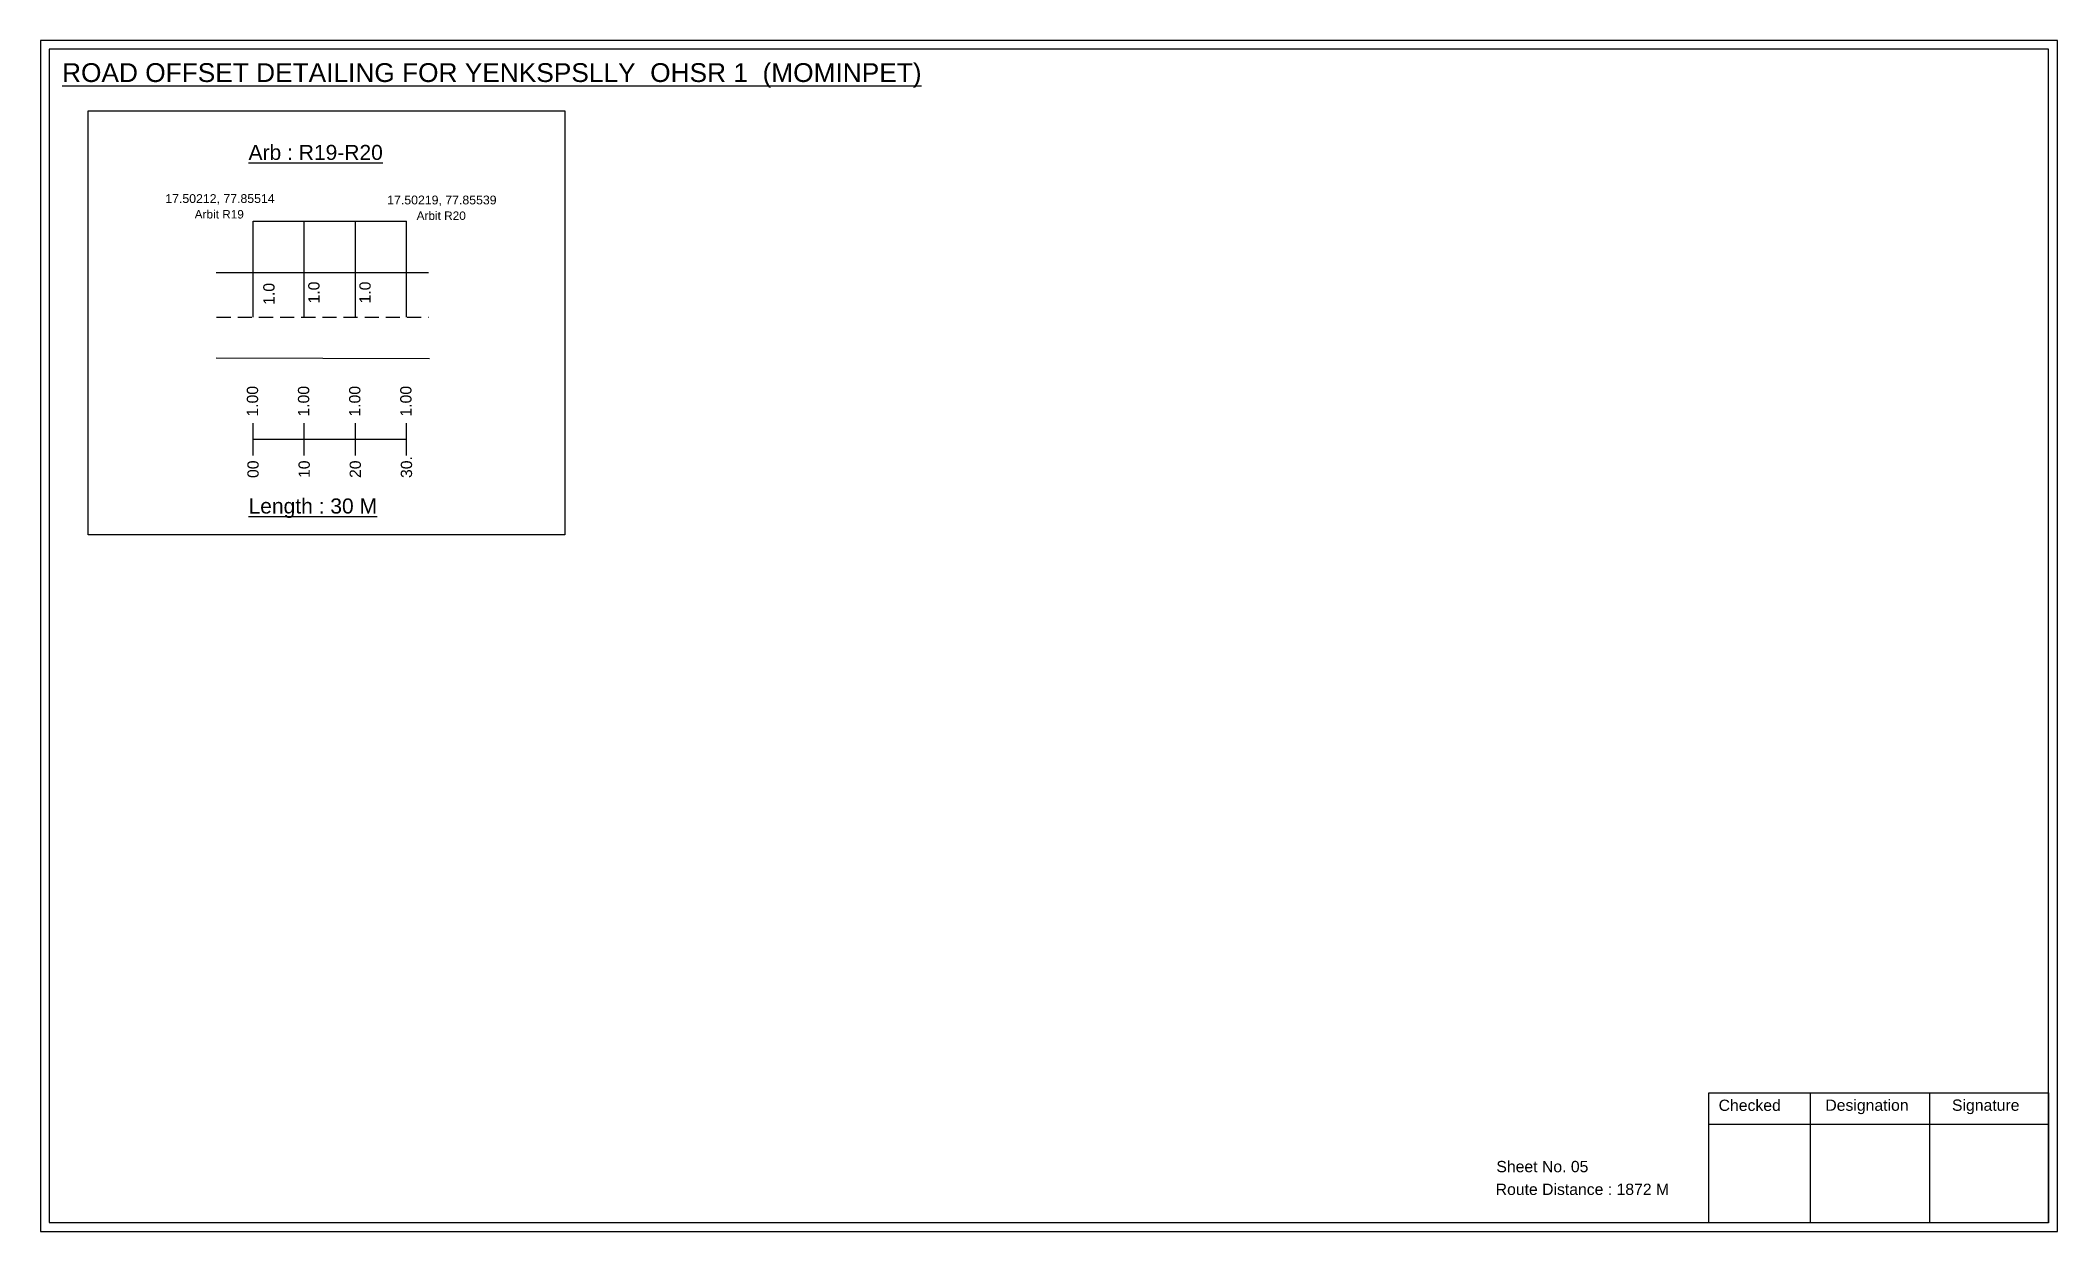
# Model space of a CAD drawing. Header units: inches. Extents: x -117 to 51867, y -12715 to 3423.
# Drawn here: x 48475 to 49012, y -1462 to -1146 of the extents above; entities that cross this region are included whole.
import ezdxf

# ---------------------------------------------------------------- set-up
doc = ezdxf.new("R2010")
doc.units = ezdxf.units.IN
doc.header["$MEASUREMENT"] = 0
doc.linetypes.add('DASHED2', pattern=[0.375, 0.25, -0.125])
doc.layers.add('PDF_Geometry', color=7, linetype='Continuous')
doc.layers.add('PDF_Text', color=5, linetype='Continuous')
doc.styles.add('PDF Arial', font='arial.ttf')
doc.styles.get("Standard").update_dxf_attribs({"font": 'arial.ttf'})

msp = doc.modelspace()

# ---------------------------------------------------------------- texts
at = {"color": 242, "true_color": 0xcd2027}
for s, height, p in [('%%UROAD OFFSET DETAILING FOR YENKSPSLLY  OHSR 1  (MOMINPET)', 5, (48480.89, -1156.82)), ('%%UArb : R19-R20', 4, (48530.48, -1177.54)), ('%%ULength : 30 M', 4, (48530.48, -1271.54))]:
    msp.add_text(s, height=height, dxfattribs=at).set_placement(p)
at = {"color": 5}
for s, height, p in [('17.50212, 77.85514', 2.34, (48508.34, -1188.98)), ('Arbit R19', 2.246, (48516.16, -1193.11)), ('17.50219, 77.85539', 2.34, (48567.36, -1189.36)), ('Arbit R20', 2.246, (48575.18, -1193.49))]:
    msp.add_text(s, height=height, dxfattribs=at).set_placement(p)
for p in [(48537.4, -1216.07), (48549.36, -1215.7), (48562.96, -1215.7)]:
    msp.add_text('1.0', height=3, rotation=90).set_placement(p)
at = {"color": 217, "true_color": 0x93278f}
for s, p in [('1.00', (48533.02, -1245.78)), ('1.00', (48546.62, -1245.78)), ('1.00', (48560.22, -1245.78)), ('1.00', (48573.82, -1245.78)), ('00', (48533.17, -1262.1)), ('10', (48546.77, -1262.1)), ('20', (48560.37, -1262.1)), ('30.', (48573.97, -1262.1))]:
    msp.add_text(s, height=3, rotation=90, dxfattribs=at).set_placement(p)
for s, p in [('Sheet No. 05', (48862.33, -1446.66)), ('Route Distance : 1872 M', (48862.14, -1452.71))]:
    msp.add_text(s, height=3).set_placement(p)
at = {"layer": 'PDF_Text', "color": 7, "attachment_point": 7, "style": 'PDF Arial'}
for s, insert, char_height in [('Checked', (48921.43, -1430.41), 3.001), ('Designation', (48949.81, -1431.24), 3.0006), ('Signature', (48983.49, -1431.24), 3.001)]:
    msp.add_mtext(s, dxfattribs=dict(at, insert=insert, char_height=char_height))

# ---------------------------------------------------------------- linework, layer by layer
at = {"color": 5}
msp.add_line((48531.69, -1193.84), (48572.49, -1193.84), dxfattribs=at)
for p, q in [((48531.69, -1219.38), (48531.69, -1193.84)), ((48545.29, -1219.38), (48545.29, -1193.84)), ((48558.89, -1219.38), (48558.89, -1193.84)), ((48572.49, -1219.38), (48572.49, -1193.84)), ((48521.86, -1207.5), (48578.34, -1207.5)), ((48521.86, -1230.18), (48578.57, -1230.31))]:
    msp.add_line(p, q)
at = {"linetype": 'DASHED2', "ltscale": 15}
msp.add_line((48522, -1219.38), (48578.34, -1219.38), dxfattribs=at)
at = {"color": 217, "true_color": 0x93278f}
for p, q in [((48531.69, -1256.08), (48531.69, -1247.52)), ((48545.29, -1256.08), (48545.29, -1247.52)), ((48558.89, -1256.08), (48558.89, -1247.52)), ((48572.49, -1256.08), (48572.49, -1247.52)), ((48531.69, -1251.81), (48572.49, -1251.8))]:
    msp.add_line(p, q, dxfattribs=at)
msp.add_lwpolyline([(48487.83, -1164.53), (48614.58, -1164.53), (48614.58, -1277.21), (48487.83, -1277.21)], close=True)
at = {"layer": 'PDF_Geometry'}
for points in [[(48475.12, -1145.75), (48475.12, -1462.46), (49011.59, -1462.46), (49011.59, -1145.75)], [(48477.44, -1148.08), (48477.44, -1460.04), (49009.17, -1460.04), (49009.17, -1148.08)]]:
    msp.add_lwpolyline(points, close=True, dxfattribs=at)
at = {"layer": 'PDF_Geometry', "color": 242, "true_color": 0xcc1f26}
msp.add_lwpolyline([(49009.17, -1460.14), (48918.83, -1460.14), (48918.83, -1425.52), (49009.17, -1425.52)], close=True, dxfattribs=at)
for points in [[(48945.81, -1425.52), (48945.81, -1460.14)], [(48977.54, -1425.52), (48977.54, -1460.14)], [(48918.83, -1433.9), (49009.17, -1433.9)]]:
    msp.add_lwpolyline(points, dxfattribs=at)

msp.set_redraw_order([(e.dxf.handle, doc.entitydb.next_handle()) for e in msp.query("TEXT MTEXT ATTDEF DIMENSION ARC_DIMENSION")])  # texts and dimensions are drawn at this point

doc.saveas('drawing.dxf')
